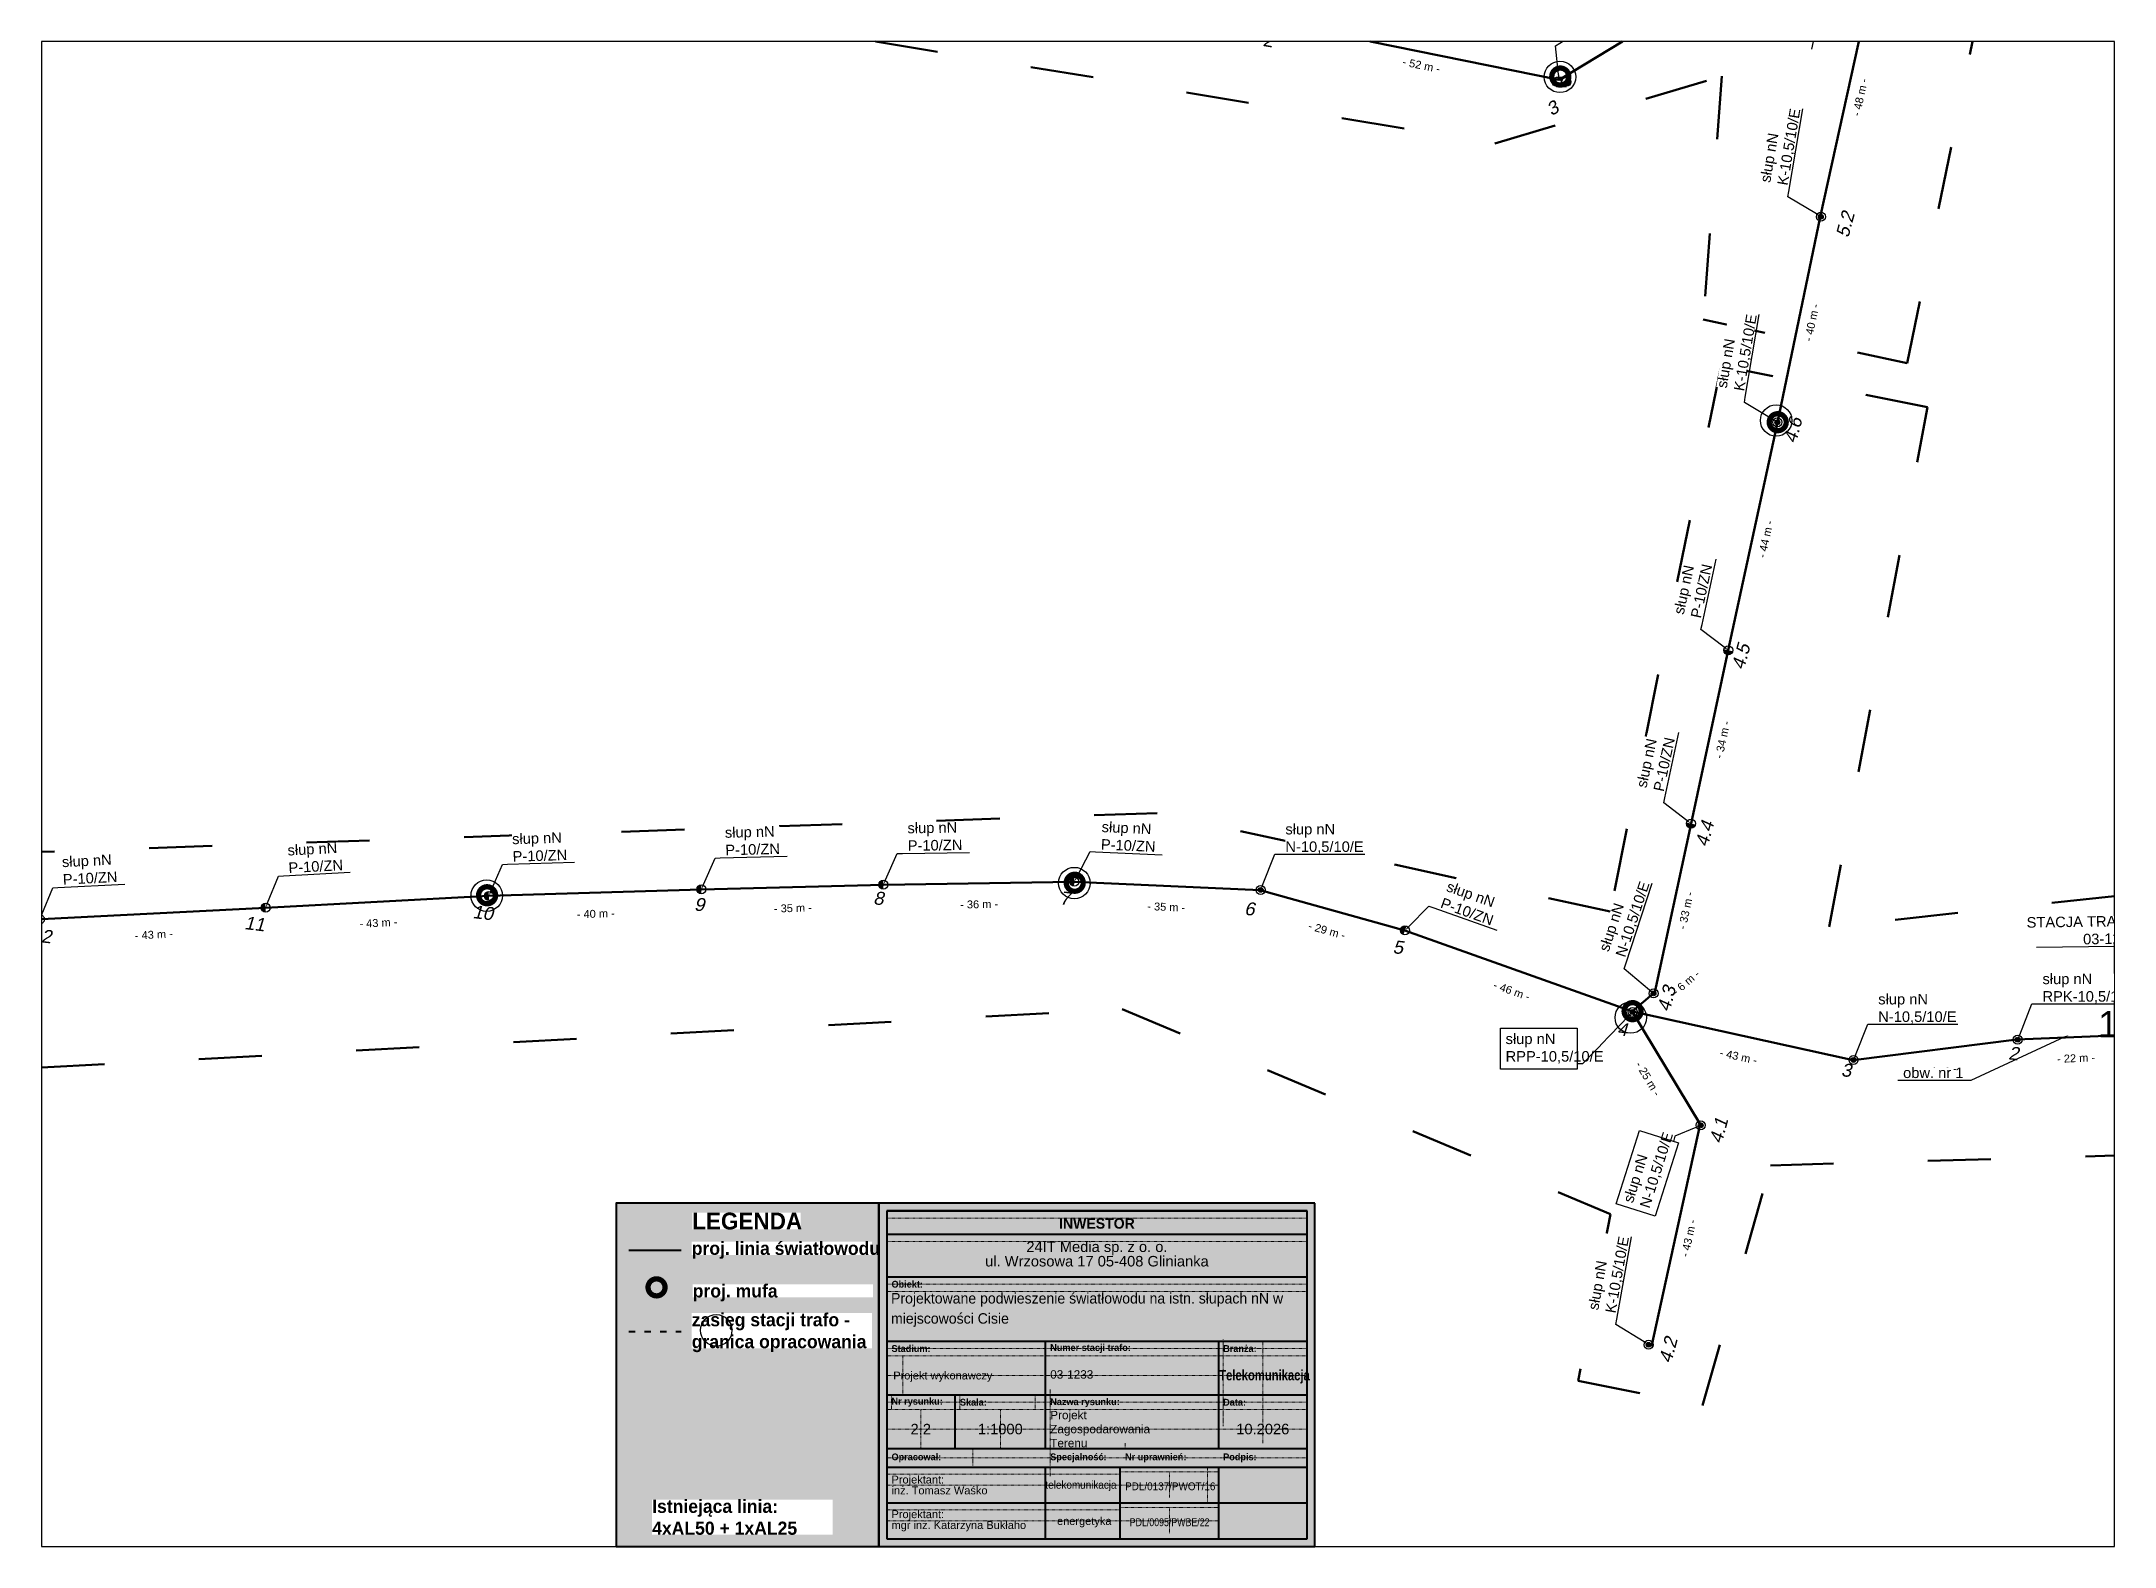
# Paper-space layout '1233-2' of a CAD drawing. Header units: metres, sheet in millimetres. Extents: x 0 to 395, y 0 to 287.
# The model-space entities are those that its viewports show. They can reach past a viewport. Long polylines and large blocks are cut down to what shows.
import ezdxf
from ezdxf import colors
from ezdxf.entities.mleader import LeaderData, LeaderLine
from ezdxf.enums import TextEntityAlignment as Align
from ezdxf.math import Vec2, Vec3

# ---------------------------------------------------------------- set-up
doc = ezdxf.new("R2010")
doc.units = ezdxf.units.M
for name, pattern in [('ACAD_ISO03W100', [30, 12, -18]), ('DGN Style 2', [0.005224, 0.003135, -0.00209]), ('GCAD_ISO03W100', [30, 12, -18])]:
    doc.linetypes.add(name, pattern=pattern)
for name, color, linetype, lineweight in [('!tele', 30, 'Continuous', 50), ('!trafo', 6, 'GCAD_ISO03W100', 50), ('00_Mufa', 3, 'Continuous', 30), ('@Tabelka', 7, 'Continuous', 13), ('_mm zasięg trafo', 6, 'ACAD_ISO03W100', 35), ('_numery', 7, 'Continuous', 40), ('_światłowód', 30, 'Continuous', 50), ('trafo otwock2|Survey_Point_Text_Name', 7, 'Continuous', 0)]:
    doc.layers.add(name, color=color, linetype=linetype, lineweight=lineweight)
doc.layers.add('@KonstrTabelki', color=253, linetype='DGN Style 2', lineweight=0, plot=False)
for name, color, linetype in [('_MM mufy', 3, 'Continuous'), ('_MM opisy', 7, 'Continuous'), ('_MM slupy', 5, 'Continuous'), ('_mm trafo', 3, 'Continuous'), ('DIM', 7, 'Continuous')]:
    doc.layers.add(name, color=color, linetype=linetype)
doc.styles.add('BardzoMale-PrawaGora', font='arial.ttf', dxfattribs={"height": 0.0025})
doc.styles.get("Standard").update_dxf_attribs({"font": 'arial.ttf'})
doc.dimstyles.new('opis linie', dxfattribs={"dimtxt": 1.5, "dimasz": 0.18, "dimexe": 0.18, "dimexo": 0.0625, "dimgap": 2.5, "dimtad": 4, "dimdec": 0, "dimzin": 0, "dimdsep": 46, "dimtxsty": 'Standard', "dimcen": 0.09, "dimse1": 1, "dimse2": 1, "dimsd1": 1, "dimsd2": 1, "dimclrt": 256, "dimadec": 0, "dimazin": 0, "dimtfac": 1, "dimtdec": 0, "dimtofl": 0, "dimtmove": 0, "dimatfit": 3, "dimfxl": 1, "dimtfill": 1, "dimtolj": 1, "dimtzin": 0, "dimarcsym": 0})

psp = doc.layouts.new('1233-2')

# ---------------------------------------------------------------- texts
at = {"color": 18, "true_color": 0x000000, "insert": (161.71, 48.27), "char_height": 2, "width": 76.9558, "attachment_point": 1, "line_spacing_factor": 0.825, "style": 'BardzoMale-PrawaGora'}
psp.add_mtext('\\pxsm1.15,ql;{\\fLato Light|b0|i0|c238|p34;\\C256;Projektowane podwieszenie światłowodu na istn. słupach nN w miejscowości Cisie}', dxfattribs=at)
at = {"color": 1, "char_height": 1.6, "width": 26.3577, "attachment_point": 4}
for s, insert in [('{\\C18;\\c0;03-1233}', (192.01, 32.76, 1)), ('{\\C18;\\c0;Projekt Zagospodarowania Terenu}', (192.01, 22.36, 1))]:
    psp.add_mtext(s, dxfattribs=dict(at, insert=insert))
at = {"char_height": 2, "attachment_point": 5, "line_spacing_factor": 0.825}
for s, insert in [('2.2', (167.37, 22.36)), ('1:1000', (182.51, 22.36))]:
    psp.add_mtext(s, dxfattribs=dict(at, insert=insert))

msp = doc.modelspace()

# ---------------------------------------------------------------- blocks, each defined once
blk = doc.blocks.new('tabelka')
at = {"true_color": 0xffffff, "transparency": 33554687}
h = blk.add_hatch(color=7, dxfattribs=at)
h.dxf.hatch_style = 1
h.paths.add_polyline_path([(-83, 65.41), (0, 65.41), (0, 0), (-83, 0)])
at = {"layer": '@KonstrTabelki', "lineweight": 0}
for p, q in [((-1.5, 62.52), (-81.5, 62.52)), ((-1.5, 58.08), (-81.5, 58.08)), ((-1.5, 49.94), (-81.5, 49.94)), ((-81.5, 48.55), (-1.5, 48.55)), ((-1.5, 37.69), (-81.5, 37.69)), ((-81.5, 36.3), (-1.5, 36.3)), ((-78.46, 36.3), (-78.46, 28.86)), ((-17.47, 39.44), (-17.47, 22.94)), ((-9.93, 19.68), (-9.93, 39.08)), ((-81.5, 32.58), (-1.5, 32.58)), ((-80.6, 28.86), (-80.6, 26.08)), ((-67.58, 28.86), (-67.58, 26.08)), ((-53.27, 26.08), (-53.27, 28.86)), ((-50.39, 29.9), (-50.39, 18.64)), ((-17.47, 28.86), (-17.47, 22.94)), ((-9.93, 19.68), (-9.93, 28.86)), ((-1.5, 27.47), (-81.5, 27.47)), ((-81.5, 26.08), (-1.5, 26.08)), ((-74.99, 18.64), (-74.99, 26.08)), ((-59.88, 18.64), (-59.88, 26.08)), ((-1.5, 27.47), (-18.36, 27.47)), ((-1.5, 22.36), (-81.5, 22.36)), ((-1.5, 22.36), (-18.36, 22.36)), ((-81.5, 16.88), (-1.5, 16.88)), ((-65.11, 18.64), (-65.11, 15.11)), ((-50.39, 18.64), (-50.39, 13.41)), ((-36.15, 19.68), (-36.15, 18.64)), ((-37.05, 13.77), (-81.5, 13.77)), ((-37.05, 14.25), (-18.36, 14.25)), ((-27.71, 14.25), (-27.71, 9.31)), ((-20.43, 15.11), (-20.43, 8.31)), ((-37.05, 11.71), (-81.5, 11.71)), ((-18.36, 11.71), (-37.05, 11.71)), ((-37.05, 6.97), (-81.5, 6.97)), ((-37.05, 4.9), (-81.5, 4.9)), ((-37.05, 7.44), (-18.36, 7.44)), ((-18.36, 4.9), (-37.05, 4.9)), ((-27.71, 7.44), (-27.71, 2.5))]:
    blk.add_line(p, q, dxfattribs=at)
at = {"layer": '@KonstrTabelki'}
for points in [[(-51.29, 28.86), (-51.29, 39.08)], [(-51.29, 18.64), (-51.29, 28.86)]]:
    blk.add_lwpolyline(points, dxfattribs=at)
at = {"layer": '@Tabelka', "lineweight": 40}
for p, q in [((0, 65.41), (-83, 65.41)), ((-83, 65.41), (-83, 0)), ((-81.5, 63.91), (-1.5, 63.91)), ((-1.5, 63.91), (-81.5, 63.91)), ((-81.5, 63.91), (-81.5, 1.5)), ((-1.5, 1.5), (-1.5, 63.91)), ((0, 0), (0, 65.41)), ((-81.5, 59.47), (-1.5, 59.47)), ((-81.5, 51.33), (-1.5, 51.33)), ((-81.5, 39.08), (-1.5, 39.08)), ((-81.5, 39.08), (-18.36, 39.08)), ((-51.29, 28.86), (-51.29, 39.08)), ((-51.29, 28.86), (-51.29, 35.67)), ((-18.36, 39.08), (-18.36, 28.86)), ((-81.5, 28.86), (-18.36, 28.86)), ((-68.48, 18.64), (-68.48, 28.86)), ((-51.29, 18.64), (-51.29, 28.86)), ((-18.36, 28.86), (-1.5, 28.86)), ((-18.36, 28.86), (-18.36, 18.64)), ((-51.29, 18.64), (-51.29, 25.45)), ((-18.36, 25.45), (-18.36, 18.64)), ((-81.5, 18.64), (-1.5, 18.64)), ((-81.5, 18.64), (-1.5, 18.64)), ((-81.5, 15.11), (-1.5, 15.11)), ((-51.29, 1.5), (-51.29, 15.11)), ((-37.05, 1.5), (-37.05, 15.11)), ((-18.36, 15.11), (-18.36, 1.5)), ((-81.5, 8.31), (-1.5, 8.31)), ((-81.5, 8.31), (-1.5, 8.31)), ((-81.5, 1.5), (-1.5, 1.5)), ((-83, 0), (0, 0))]:
    blk.add_line(p, q, dxfattribs=at)
at = {"layer": '@Tabelka'}
for s, insert, char_height, attachment_point, line_spacing_factor in [('{\\fLato Light|b1|i0|c238|p34;INWESTOR}', (-41.5, 62.52), 2, 2, 0.825), ('24IT Media sp. z o. o.\\Pul. Wrzosowa 17 05-408 Glinianka', (-41.5, 58.08), 2, 2, 0.825), ('{\\fLato Light|b1|i0|c238|p34;Obiekt:}', (-80.6, 49.94), 1.3, 4, 0.946154), ('{\\fLato Light|b1|i0|c238|p34;Branża:}', (-17.47, 37.69), 1.3, 4, 0.946154), ('Projekt wykonawczy', (-80.27, 32.34), 1.5, 4, 0.825), ('{\\fLato Light|b1|i0|c238|p34;\\W0.8;Telekomunikacja}', (-9.6, 32.34), 2, 5, 0.76875), ('{\\fLato Light|b1|i0|c238|p34;Nr rysunku:}', (-80.6, 27.47), 1.3, 4, 0.946154), ('{\\fLato Light|b1|i0|c238|p34;Skala:}', (-67.58, 27.47), 1.3, 4, 0.946154), ('{\\fLato Light|b1|i0|c238|p34;Nazwa rysunku:}', (-50.39, 27.38), 1.3, 4, 0.946154), ('{\\fLato Light|b1|i0|c238|p34;Data:}', (-17.47, 27.47), 1.3, 4, 0.946154), ('10.2026', (-9.93, 22.36), 2, 5, 0.825), ('{\\fLato Light|b1|i0|c238|p34;Opracował:}', (-80.6, 16.88), 1.3, 4, 0.946154), ('{\\fLato Light|b1|i0|c238|p34;Specjalność:}', (-50.39, 16.88), 1.3, 4, 0.946154), ('{\\fLato Light|b1|i0|c238|p34;Nr uprawnień:}', (-36.15, 16.88), 1.3, 4, 0.946154), ('{\\fLato Light|b1|i0|c238|p34;Podpis:}', (-17.47, 16.88), 1.3, 4, 0.946154)]:
    blk.add_mtext(s, dxfattribs=dict(at, insert=insert, char_height=char_height, attachment_point=attachment_point, line_spacing_factor=line_spacing_factor))
for s, insert, char_height, width, attachment_point, line_spacing_factor in [('{\\fLato Light|b1|i0|c238|p34;Stadium:}', (-80.6, 37.69), 1.3, 8.6456, 4, 0.946154), ('{\\fLato Light|b1|i0|c238|p34;Numer stacji trafo:}', (-50.39, 37.69), 1.3, 16.1141, 4, 0.946154), ('Projektant:\\Pinż. Tomasz Waśko', (-80.6, 11.71), 1.5, 27.9275, 4, 0.825), ('{\\W0.9;telekomunikacja}', (-44.53, 11.53), 1.5, 22.915, 5, 0.825), ('{\\W0.9;PDL/0137/PWOT/16}', (-27.54, 11.46), 1.5, 22.915, 5, 0.825), ('Projektant:\\Pmgr inż. Katarzyna Bukłaho', (-80.6, 4.9), 1.5, 27.9275, 4, 0.825), ('energetyka', (-43.91, 4.64), 1.5, 22.915, 5, 0.825), ('{\\W0.8;PDL/0095/PWBE/22}', (-27.66, 4.62), 1.5, 22.915, 5, 0.825)]:
    blk.add_mtext(s, dxfattribs=dict(at, insert=insert, char_height=char_height, width=width, attachment_point=attachment_point, line_spacing_factor=line_spacing_factor))
blk = doc.blocks.new('mufa')
at = {"layer": '_MM mufy'}
h = blk.add_hatch(color=256, dxfattribs=at)
h.dxf.hatch_style = 1
h.paths.add_polyline_path([(2.15, 0.12, 1), (-2.1, -0.05, 1)])
h.paths.add_polyline_path([(-1.1, -0.01, -1), (1.15, 0.08, -1)], flags=16)
h.paths.add_polyline_path([(-0.83, 0, -1), (0.88, 0.07, -1)], flags=0)
blk = doc.blocks.new('legenda')
at = {"true_color": 0xffffff, "transparency": 33554687}
h = blk.add_hatch(color=7, dxfattribs=at)
h.dxf.hatch_style = 1
h.paths.add_polyline_path([(-50, 65.41), (0, 65.41), (0, 0), (-50, 0)])
at = {"lineweight": 40}
blk.add_lwpolyline([(0, 65.41), (-50, 65.41), (-50, 0)], dxfattribs=at)
at = {"layer": '_mm zasięg trafo', "lineweight": 40, "ltscale": 0.1}
blk.add_lwpolyline([(-47.62, 40.95), (-37.62, 40.95)], dxfattribs=at)
at = {"layer": '_światłowód', "lineweight": 40}
blk.add_lwpolyline([(-47.62, 56.41), (-37.62, 56.41)], dxfattribs=at)
at = {"layer": '_mm zasięg trafo'}
blk.add_blockref('mufa', (-42.35, 49.31), dxfattribs=at)
at = {"layer": '_mm zasięg trafo', "bg_fill": 3, "box_fill_scale": 1, "bg_fill_color": 256, "bg_fill_transparency": 0}
for s, width, heights, insert, char_height, attachment_point in [('{\\fLato Light|b1|i0|c238|p34;\\C7;LEGENDA}', 20.65, [-3.27], (-35.53, 63.58), 3.2, 1), ('\\pxt4;{\\fLato Light|b1|i0|c238|p34;\\C7;proj. linia światłowodu}', 34.3358, [0], (-35.62, 56.41), 2.5, 4), ('\\pxt4;{\\fLato Light|b1|i0|c238|p34;\\C7;proj. mufa}', 34.3358, [0], (-35.44, 48.3), 2.5, 4), ('\\pxt4;{\\fLato Light|b1|i0|c238|p34;\\C7;zasięg stacji trafo - granica opracowania}', 34.3358, [-7.36], (-35.62, 40.72), 2.5, 4)]:
    blk.add_mtext_dynamic_manual_height_columns(s, width=width, gutter_width=1, heights=heights, dxfattribs=dict(at, insert=insert, char_height=char_height, attachment_point=attachment_point))
at = {"lineweight": 40}
blk.add_lwpolyline([(-50, 0), (0, 0), (0, 65.41)], dxfattribs=at)
at = {"layer": '_mm zasięg trafo', "insert": (-43.16, 5.56), "char_height": 2.5, "attachment_point": 4, "bg_fill": 3, "box_fill_scale": 1, "bg_fill_color": 256, "bg_fill_transparency": 0}
blk.add_mtext_dynamic_manual_height_columns('\\pxt4;{\\fLato Light|b1|i0|c238|p34;\\C7;Istniejąca linia:\\P4xAL50 + 1xAL25}', width=34.3358, gutter_width=1, heights=[-6.79], dxfattribs=at)
blk = doc.blocks.new('ZN')
at = {"layer": '_MM slupy', "transparency": 33554687}
h = blk.add_hatch(color=256, dxfattribs=at)
h.dxf.hatch_style = 1
h.paths.add_polyline_path([(0, -0.86), (0, 0.86, 1)])
at = {"layer": '_MM slupy'}
blk.add_circle((0, 0), 0.857, dxfattribs=at)
blk = doc.blocks.new('trafo otwock2-flatten-1')
at = {"layer": 'trafo otwock2|Survey_Point_Text_Name', "color": 3, "linetype": 'Continuous', "lineweight": 53}
blk.add_text('1233', height=5, dxfattribs=at).set_placement((7526339.78987, 5787467.66352), align=Align.RIGHT)
blk = doc.blocks.new('*D3141')
at = {"layer": 'DIM', "insert": (7526238.62, 5787459.78), "char_height": 1.5, "attachment_point": 5, "rotation": 301.0077, "bg_fill": 3, "box_fill_scale": 1.1, "bg_fill_color": 9, "bg_fill_true_color": 13158600, "bg_fill_transparency": 0}
blk.add_mtext('\\A1;- 25 m -', dxfattribs=at)
blk = doc.blocks.new('*D3142')
at = {"layer": 'DIM', "insert": (7526246.33, 5787429.42), "char_height": 1.5, "attachment_point": 5, "rotation": 77.6442, "bg_fill": 3, "box_fill_scale": 1.1, "bg_fill_color": 9, "bg_fill_true_color": 13158600, "bg_fill_transparency": 0}
blk.add_mtext('\\A1;- 43 m -', dxfattribs=at)
blk = doc.blocks.new('*D3220')
at = {"layer": 'DIM', "insert": (7526278.97, 5787646.64), "char_height": 1.5, "attachment_point": 5, "rotation": 77.6135, "bg_fill": 3, "box_fill_scale": 1.1, "bg_fill_color": 9, "bg_fill_true_color": 13158600, "bg_fill_transparency": 0}
blk.add_mtext('\\A1;- 48 m -', dxfattribs=at)
blk = doc.blocks.new('*D3221')
at = {"layer": 'DIM', "insert": (7526269.77, 5787603.76), "char_height": 1.5, "attachment_point": 5, "rotation": 78.2129, "bg_fill": 3, "box_fill_scale": 1.1, "bg_fill_color": 9, "bg_fill_true_color": 13158600, "bg_fill_transparency": 0}
blk.add_mtext('\\A1;- 40 m -', dxfattribs=at)
blk = doc.blocks.new('*D3222')
at = {"layer": 'DIM', "insert": (7526260.99, 5787562.51), "char_height": 1.5, "attachment_point": 5, "rotation": 77.8279, "bg_fill": 3, "box_fill_scale": 1.1, "bg_fill_color": 9, "bg_fill_true_color": 13158600, "bg_fill_transparency": 0}
blk.add_mtext('\\A1;- 44 m -', dxfattribs=at)
blk = doc.blocks.new('*D3223')
at = {"layer": 'DIM', "insert": (7526252.79, 5787524.33), "char_height": 1.5, "attachment_point": 5, "rotation": 77.8853, "bg_fill": 3, "box_fill_scale": 1.1, "bg_fill_color": 9, "bg_fill_true_color": 13158600, "bg_fill_transparency": 0}
blk.add_mtext('\\A1;- 34 m -', dxfattribs=at)
blk = doc.blocks.new('*D3224')
at = {"layer": 'DIM', "insert": (7526245.81, 5787491.8), "char_height": 1.5, "attachment_point": 5, "rotation": 77.9013, "bg_fill": 3, "box_fill_scale": 1.1, "bg_fill_color": 9, "bg_fill_true_color": 13158600, "bg_fill_transparency": 0}
blk.add_mtext('\\A1;- 33 m -', dxfattribs=at)
blk = doc.blocks.new('*D3225')
at = {"layer": 'DIM', "insert": (7526245.83, 5787478.07), "char_height": 1.5, "attachment_point": 5, "rotation": 40.7357, "bg_fill": 3, "box_fill_scale": 1.1, "bg_fill_color": 9, "bg_fill_true_color": 13158600, "bg_fill_transparency": 0}
blk.add_mtext('\\A1;- 6 m -', dxfattribs=at)
blk = doc.blocks.new('*D3231')
at = {"layer": 'DIM', "insert": (7526244.48, 5787660.81), "char_height": 1.5, "attachment_point": 5, "rotation": 31.137, "bg_fill": 3, "box_fill_scale": 1.1, "bg_fill_color": 9, "bg_fill_true_color": 13158600, "bg_fill_transparency": 0}
blk.add_mtext('\\A1;- 50 m -', dxfattribs=at)
blk = doc.blocks.new('*D3232')
at = {"layer": 'DIM', "insert": (7526195.46, 5787652.73), "char_height": 1.5, "attachment_point": 5, "rotation": 348.5218, "bg_fill": 3, "box_fill_scale": 1.1, "bg_fill_color": 9, "bg_fill_true_color": 13158600, "bg_fill_transparency": 0}
blk.add_mtext('\\A1;- 52 m -', dxfattribs=at)
blk = doc.blocks.new('*D3233')
at = {"layer": 'DIM', "insert": (7526145.68, 5787663.03), "char_height": 1.5, "attachment_point": 5, "rotation": 348.0841, "bg_fill": 3, "box_fill_scale": 1.1, "bg_fill_color": 9, "bg_fill_true_color": 13158600, "bg_fill_transparency": 0}
blk.add_mtext('\\A1;- 49 m -', dxfattribs=at)
blk = doc.blocks.new('*D3372')
at = {"layer": 'DIM', "insert": (7525913.42, 5787484.39), "char_height": 1.5, "attachment_point": 5, "rotation": 5.0921, "bg_fill": 3, "box_fill_scale": 1.1, "bg_fill_color": 9, "bg_fill_true_color": 13158600, "bg_fill_transparency": 0}
blk.add_mtext('\\A1;- 39 m -', dxfattribs=at)
blk = doc.blocks.new('*D3373')
at = {"layer": 'DIM', "insert": (7525954.2, 5787487.21), "char_height": 1.5, "attachment_point": 5, "rotation": 2.9412, "bg_fill": 3, "box_fill_scale": 1.1, "bg_fill_color": 9, "bg_fill_true_color": 13158600, "bg_fill_transparency": 0}
blk.add_mtext('\\A1;- 43 m -', dxfattribs=at)
blk = doc.blocks.new('*D3374')
at = {"layer": 'DIM', "insert": (7525996.94, 5787489.45), "char_height": 1.5, "attachment_point": 5, "rotation": 3.0395, "bg_fill": 3, "box_fill_scale": 1.1, "bg_fill_color": 9, "bg_fill_true_color": 13158600, "bg_fill_transparency": 0}
blk.add_mtext('\\A1;- 43 m -', dxfattribs=at)
blk = doc.blocks.new('*D3375')
at = {"layer": 'DIM', "insert": (7526038.32, 5787491.19), "char_height": 1.5, "attachment_point": 5, "rotation": 1.7617, "bg_fill": 3, "box_fill_scale": 1.1, "bg_fill_color": 9, "bg_fill_true_color": 13158600, "bg_fill_transparency": 0}
blk.add_mtext('\\A1;- 40 m -', dxfattribs=at)
blk = doc.blocks.new('*D3376')
at = {"layer": 'DIM', "insert": (7526075.84, 5787492.26), "char_height": 1.5, "attachment_point": 5, "rotation": 1.4851, "bg_fill": 3, "box_fill_scale": 1.1, "bg_fill_color": 9, "bg_fill_true_color": 13158600, "bg_fill_transparency": 0}
blk.add_mtext('\\A1;- 35 m -', dxfattribs=at)
blk = doc.blocks.new('*D3377')
at = {"layer": 'DIM', "insert": (7526111.29, 5787492.99), "char_height": 1.5, "attachment_point": 5, "rotation": 0.8764, "bg_fill": 3, "box_fill_scale": 1.1, "bg_fill_color": 9, "bg_fill_true_color": 13158600, "bg_fill_transparency": 0}
blk.add_mtext('\\A1;- 36 m -', dxfattribs=at)
blk = doc.blocks.new('*D3378')
at = {"layer": 'DIM', "insert": (7526146.91, 5787492.48), "char_height": 1.5, "attachment_point": 5, "rotation": 357.4508, "bg_fill": 3, "box_fill_scale": 1.1, "bg_fill_color": 9, "bg_fill_true_color": 13158600, "bg_fill_transparency": 0}
blk.add_mtext('\\A1;- 35 m -', dxfattribs=at)
blk = doc.blocks.new('*D3379')
at = {"layer": 'DIM', "insert": (7526177.48, 5787487.99), "char_height": 1.5, "attachment_point": 5, "rotation": 344.3866, "bg_fill": 3, "box_fill_scale": 1.1, "bg_fill_color": 9, "bg_fill_true_color": 13158600, "bg_fill_transparency": 0}
blk.add_mtext('\\A1;- 29 m -', dxfattribs=at)
blk = doc.blocks.new('*D3380')
at = {"layer": 'DIM', "insert": (7526212.66, 5787476.52), "char_height": 1.5, "attachment_point": 5, "rotation": 340.4166, "bg_fill": 3, "box_fill_scale": 1.1, "bg_fill_color": 9, "bg_fill_true_color": 13158600, "bg_fill_transparency": 0}
blk.add_mtext('\\A1;- 46 m -', dxfattribs=at)
blk = doc.blocks.new('*D3381')
at = {"layer": 'DIM', "insert": (7526255.81, 5787464.02), "char_height": 1.5, "attachment_point": 5, "rotation": 347.5168, "bg_fill": 3, "box_fill_scale": 1.1, "bg_fill_color": 9, "bg_fill_true_color": 13158600, "bg_fill_transparency": 0}
blk.add_mtext('\\A1;- 43 m -', dxfattribs=at)
blk = doc.blocks.new('*D3382')
at = {"layer": 'DIM', "insert": (7526293.76, 5787461.29), "char_height": 1.5, "attachment_point": 5, "rotation": 7.267, "bg_fill": 3, "box_fill_scale": 1.1, "bg_fill_color": 9, "bg_fill_true_color": 13158600, "bg_fill_transparency": 0}
blk.add_mtext('\\A1;- 31 m -', dxfattribs=at)
blk = doc.blocks.new('*D3383')
at = {"layer": 'DIM', "insert": (7526320.08, 5787463.7), "char_height": 1.5, "attachment_point": 5, "rotation": 2.2912, "bg_fill": 3, "box_fill_scale": 1.1, "bg_fill_color": 9, "bg_fill_true_color": 13158600, "bg_fill_transparency": 0}
blk.add_mtext('\\A1;- 22 m -', dxfattribs=at)
blk = doc.blocks.new('R')
at = {"layer": '_MM slupy', "transparency": 33554687}
h = blk.add_hatch(color=256, dxfattribs=at)
h.dxf.hatch_style = 1
h.paths.add_polyline_path([(-0.93, -0.86), (-0.93, 0.86, 1)])
h = blk.add_hatch(color=256, dxfattribs=at)
h.dxf.hatch_style = 1
h.paths.add_polyline_path([(0.93, 0.86), (0.93, -0.86, 1)])
at = {"layer": '_MM slupy'}
for points in [[(-0.93, 0.86), (0.93, 0.86)], [(-0.93, -0.86), (0.93, -0.86)]]:
    blk.add_lwpolyline(points, dxfattribs=at)
for centre in [(-0.93, 0), (0.93, 0)]:
    blk.add_circle(centre, 0.857, dxfattribs=at)
blk = doc.blocks.new('E')
at = {"layer": '_MM slupy'}
h = blk.add_hatch(color=256, dxfattribs=at)
h.dxf.hatch_style = 1
h.paths.add_polyline_path([(0.27, 0.37, 1), (-0.27, -0.37, 1)])
for radius in [0.857, 0.457]:
    blk.add_circle((0, 0), radius, dxfattribs=at)
blk = doc.blocks.new('q')
at = {"layer": '_MM slupy'}
blk.add_blockref('ZN', (0, 0), dxfattribs=at)
at = {"layer": '_MM opisy'}
ml = blk.add_multileader_mtext('Standard', dxfattribs=at)
ml.set_content('\\pxql;słup nN\\PP-10/ZN', color=256)
ml.set_leader_properties()
ml.build(insert=Vec2(0, 0))
ml.multileader.update_dxf_attribs({"has_text_frame": 1, "text_left_attachment_type": 5, "text_right_attachment_type": 5, "dogleg_length": 1, "arrow_head_size": 1})
ctx = ml.context
ctx.base_point, ctx.char_height, ctx.arrow_head_size, ctx.landing_gap_size, ctx.plane_origin = Vec3(3.75, 5.9), 2, 1, 1, Vec3(1.72, -1.42)
ctx.left_attachment, ctx.right_attachment = 5, 5
notes = []
notes.append((ctx, [(0, (1, 1, 0), (2.75, 5.9), (1, 0), 1, [(0, [(0, 0), (2.75, 5.9)], 0, [])])]))
ctx.mtext.insert, ctx.mtext.flow_direction = Vec3(4.75, 11.7), 5
ctx.mtext.has_bg_fill, ctx.mtext.bg_color, ctx.mtext.bg_scale_factor, ctx.mtext.bg_transparency, ctx.mtext.use_window_bg_color = 1, -1023410175, 1, 0, 1
for ctx, leaders in notes:
    for number, flags, end, landing, length, lines in leaders:
        leader = LeaderData()
        leader.index, (leader.has_last_leader_line, leader.has_dogleg_vector, leader.attachment_direction) = number, flags
        leader.last_leader_point, leader.dogleg_vector, leader.dogleg_length = Vec3(end), Vec3(landing), length
        for number, points, colour, breaks in lines:
            line = LeaderLine()
            line.index, line.vertices, line.color, line.breaks = number, Vec3.list(points), colors.encode_raw_color(colour), breaks
            leader.lines.append(line)
        ctx.leaders.append(leader)

# ---------------------------------------------------------------- linework, layer by layer
at = {"layer": '!tele'}
msp.add_lwpolyline([(7526235.61, 5787472.58), (7526248.51, 5787451.12), (7526239.24, 5787408.79)], dxfattribs=at)
at = {"layer": '!trafo'}
for points in [[(7526398.84, 5787502.11), (7526273.08, 5787488.73), (7526291.8, 5787587.62), (7526252.51, 5787595.53), (7526231.41, 5787491.63), (7526145.18, 5787510.36), (7525887.01, 5787501.39)], [(7525927.96, 5787461.63), (7526138.5, 5787473.02), (7526231.48, 5787434.01), (7526225.3, 5787402.27), (7526248.99, 5787397.54), (7526261.9, 5787443.28), (7526631.83, 5787453.92)]]:
    msp.add_lwpolyline(points, dxfattribs=at)
msp.add_lwpolyline([(7525573.46, 5787783.72), (7525566.02, 5787748.05), (7525693.92, 5787724.85), (7525684.86, 5787676.78), (7525730.62, 5787669.74), (7525742.18, 5787719.35), (7526043.07, 5787665.25), (7526209.43, 5787637.87), (7526252.67, 5787650.65), (7526249.12, 5787604.32), (7526287.93, 5787596.02), (7526304.14, 5787675.68), (7526440.47, 5787706.54), (7526466.72, 5787715.72), (7526462, 5787742.97), (7526297.45, 5787715.01), (7526219.13, 5787664.12), (7525893.13, 5787725.99)], close=True, dxfattribs=at)
at = {"layer": '00_Mufa'}
for centre in [(7526221.84, 5787650.53), (7526263, 5787585.11), (7526017.57, 5787494.65), (7526129.42, 5787497.03), (7526235.33, 5787471.43), (7526061.24, 5787411.88)]:
    msp.add_circle(centre, 3, dxfattribs=at)

# ---------------------------------------------------------------- next in the draw order: block references
for p, rotation in [((7526170.24, 5787660.41), 348.5217865194734), ((7526253.87, 5787541.36), 77.82792280024768), ((7526246.79, 5787508.36), 77.8853230719591), ((7526129.4, 5787497.28), 357.4508493569078), ((7525975.47, 5787492.33), 3.039530419339249), ((7526017.97, 5787494.59), 1.761737810495688), ((7526058.42, 5787495.83), 1.485119574676994), ((7526093.06, 5787496.73), 0.8763850942268564), ((7525932.51, 5787490.12), 2.941165278443322), ((7526192.34, 5787488.01), 340.4165705339295)]:
    msp.add_blockref('q', p, dxfattribs=dict(rotation=rotation))

# ---------------------------------------------------------------- next in the draw order: leaders
at = {"layer": '_mm trafo', "color": 3}
ml = msp.add_multileader_mtext('Standard', dxfattribs=at)
ml.set_content('STACJA TRAFO\\P03-1233', color=3)
ml.set_leader_properties()
ml.build(insert=Vec2(0, 0))
ml.multileader.update_dxf_attribs({"has_text_frame": 1, "text_left_attachment_type": 5, "text_right_attachment_type": 5, "dogleg_length": 1, "arrow_head_size": 1.5})
ctx = ml.context
ctx.base_point, ctx.char_height, ctx.arrow_head_size, ctx.plane_origin, ctx.plane_x_axis, ctx.plane_y_axis = Vec3(7526308.99, 5787484.69), 2, 1.5, Vec3(7526343.65, 5787441.69), Vec3(0.999891, 0.014731), Vec3(-0.014731, 0.999891)
ctx.left_attachment, ctx.right_attachment, ctx.text_align_type, ctx.attachment_type = 5, 5, 2, 2
notes = []
notes.append((ctx, [(0, (1, 1, 0), (7526334.69, 5787485.07), (-0.999891, -0.014731), 1, [(0, [(7526340.42, 5787472.5)], 0, [])])]))
ctx.mtext.insert, ctx.mtext.text_direction, ctx.mtext.rotation, ctx.mtext.alignment, ctx.mtext.flow_direction = Vec3(7526331.61, 5787490.85), Vec3(0.999891, 0.014731), 6.129723, 3, 5
ctx.mtext.has_bg_fill, ctx.mtext.bg_color, ctx.mtext.bg_scale_factor, ctx.mtext.bg_transparency, ctx.mtext.use_window_bg_color = 1, -1073741824, 1, 0, 1
for ctx, leaders in notes:
    for number, flags, end, landing, length, lines in leaders:
        leader = LeaderData()
        leader.index, (leader.has_last_leader_line, leader.has_dogleg_vector, leader.attachment_direction) = number, flags
        leader.last_leader_point, leader.dogleg_vector, leader.dogleg_length = Vec3(end), Vec3(landing), length
        for number, points, colour, breaks in lines:
            line = LeaderLine()
            line.index, line.vertices, line.color, line.breaks = number, Vec3.list(points), colors.encode_raw_color(colour), breaks
            leader.lines.append(line)
        ctx.leaders.append(leader)

# ---------------------------------------------------------------- next in the draw order: linework, layer by layer
at = {"layer": '!tele'}
for points in [[(7526122.16, 5787670.56), (7526170.24, 5787660.41), (7526221.68, 5787649.97), (7526264.68, 5787675.95), (7526285.19, 5787687.53), (7526308.55, 5787701.94), (7526358.2, 5787710.84), (7526407.28, 5787720.71), (7526443.64, 5787727.34)], [(7526235.61, 5787472.58), (7526239.92, 5787476.29), (7526246.79, 5787508.36), (7526253.87, 5787541.36), (7526263.23, 5787584.72), (7526271.39, 5787623.84), (7526281.64, 5787670.51), (7526285.19, 5787687.53)], [(7525893.62, 5787486.66), (7525932.51, 5787490.12), (7525975.47, 5787492.33), (7526017.97, 5787494.59), (7526058.42, 5787495.83), (7526093.06, 5787496.73), (7526129.4, 5787497.28), (7526164.78, 5787495.71), (7526192.34, 5787488.01), (7526235.67, 5787472.59), (7526277.68, 5787463.29), (7526308.81, 5787467.26), (7526331.03, 5787468.15)]]:
    msp.add_lwpolyline(points, dxfattribs=at)

# ---------------------------------------------------------------- next in the draw order: block references
msp.add_blockref('trafo otwock2-flatten-1', (0, 0), dxfattribs=at)

# ---------------------------------------------------------------- next in the draw order: texts
at = {"layer": '_MM opisy', "insert": (7526211.5, 5787468.38), "char_height": 2, "attachment_point": 1, "bg_fill": 3, "box_fill_scale": 1, "bg_fill_color": 1, "bg_fill_transparency": 0}
msp.add_mtext('\\pxql;słup nN\\PRPP-10,5/10/E', dxfattribs=at)

# ---------------------------------------------------------------- next in the draw order: dimensions: what is measured, and where the dimension line sits
at = {"layer": 'DIM'}
for p1, p2, picture, middle in [((7526264.68, 5787675.95), (7526221.68, 5787649.97), '*D3231', (7526244.48, 5787660.81)), ((7526281.64, 5787670.51), (7526271.39, 5787623.84), '*D3220', (7526278.97, 5787646.64)), ((7525893.62, 5787486.66), (7525932.51, 5787490.12), '*D3372', (7525913.42, 5787484.39)), ((7526235.61, 5787472.58), (7526248.51, 5787451.12), '*D3141', (7526238.62, 5787459.78))]:
    dim = msp.add_aligned_dim(p1=p1, p2=p2, distance=-0.75, dimstyle='opis linie', override={"dimpost": '- <> m -'}, dxfattribs=at)
    dim.commit()
    dim.dimension.update_dxf_attribs({"geometry": picture, "text_midpoint": middle})

# ---------------------------------------------------------------- next in the draw order: linework, layer by layer
at = {"layer": '_MM opisy', "linetype": 'ByBlock', "lineweight": -2}
msp.add_line((7526226.15, 5787462.62), (7526225.15, 5787462.62), dxfattribs=at)
at = {"layer": '_MM opisy', "color": 0, "lineweight": -2}
msp.add_lwpolyline([(7526210.5, 5787469.38), (7526225.15, 5787469.38), (7526225.15, 5787461.62), (7526210.5, 5787461.62)], close=True, dxfattribs=at)

# ---------------------------------------------------------------- next in the draw order: dimensions: what is measured, and where the dimension line sits
at = {"layer": 'DIM'}
for p1, p2, picture, middle in [((7526221.68, 5787649.97), (7526170.24, 5787660.41), '*D3232', (7526195.46, 5787652.73)), ((7526271.39, 5787623.84), (7526263.23, 5787584.72), '*D3221', (7526269.77, 5787603.76)), ((7525932.51, 5787490.12), (7525975.47, 5787492.33), '*D3373', (7525954.2, 5787487.21)), ((7526248.51, 5787451.12), (7526239.24, 5787408.79), '*D3142', (7526246.33, 5787429.42))]:
    dim = msp.add_aligned_dim(p1=p1, p2=p2, distance=-0.75, dimstyle='opis linie', override={"dimpost": '- <> m -'}, dxfattribs=at)
    dim.commit()
    dim.dimension.update_dxf_attribs({"geometry": picture, "text_midpoint": middle})

# ---------------------------------------------------------------- next in the draw order: leaders
at = {"layer": '_MM opisy'}
ml = msp.add_multileader_mtext('Standard', dxfattribs=at)
ml.set_content('\\pxql;słup nN\\PP-10/ZN', color=256)
ml.set_leader_properties()
ml.build(insert=Vec2(0, 0))
ml.multileader.update_dxf_attribs({"has_text_frame": 1, "text_left_attachment_type": 5, "text_right_attachment_type": 5, "dogleg_length": 1, "arrow_head_size": 1})
ctx = ml.context
ctx.base_point, ctx.char_height, ctx.arrow_head_size, ctx.landing_gap_size, ctx.plane_origin, ctx.plane_x_axis, ctx.plane_y_axis = Vec3(7526269.88, 5787656.53), 2, 1, 1, Vec3(7526283.38, 5787671.9), Vec3(0.204207, 0.978928), Vec3(-0.978928, 0.204207)
ctx.left_attachment, ctx.right_attachment = 5, 5
notes = []
notes.append((ctx, [(0, (1, 1, 0), (7526272.53, 5787669.21), (-0.204207, -0.978928), 1, [(0, [(7526281.64, 5787670.51)], 0, [])])]))
ctx.mtext.insert, ctx.mtext.text_direction, ctx.mtext.flow_direction = Vec3(7526264.44, 5787658.69), Vec3(0.204207, 0.978928), 5
ctx.mtext.has_bg_fill, ctx.mtext.bg_color, ctx.mtext.bg_scale_factor, ctx.mtext.bg_transparency, ctx.mtext.use_window_bg_color = 1, -1023410175, 1, 0, 1
for ctx, leaders in notes:
    for number, flags, end, landing, length, lines in leaders:
        leader = LeaderData()
        leader.index, (leader.has_last_leader_line, leader.has_dogleg_vector, leader.attachment_direction) = number, flags
        leader.last_leader_point, leader.dogleg_vector, leader.dogleg_length = Vec3(end), Vec3(landing), length
        for number, points, colour, breaks in lines:
            line = LeaderLine()
            line.index, line.vertices, line.color, line.breaks = number, Vec3.list(points), colors.encode_raw_color(colour), breaks
            leader.lines.append(line)
        ctx.leaders.append(leader)

# ---------------------------------------------------------------- next in the draw order: linework, layer by layer
msp.add_solid([(7526247.66, 5787450.67), (7526248.64, 5787450.91), (7526247.79, 5787450.36)], dxfattribs=at)

# ---------------------------------------------------------------- next in the draw order: block references
at = {"rotation": 72.36821043082423}
msp.add_blockref('E', (7526248.64, 5787450.91), dxfattribs=at)

# ---------------------------------------------------------------- next in the draw order: texts
at = {"layer": '_MM opisy', "insert": (7526233.8, 5787436.6), "char_height": 2, "attachment_point": 1, "rotation": 72.3682, "bg_fill": 3, "box_fill_scale": 1, "bg_fill_color": 1, "bg_fill_transparency": 0}
msp.add_mtext('\\pxql;słup nN\\PN-10,5/10/E', dxfattribs=at)
at = {"layer": '_numery', "oblique": 10}
for s, rotation, p in [('3', 28.9889, (7526220.21, 5787643.05)), ('5.2', 74.9518, (7526276.73, 5787619.79)), ('12', 353.2277, (7525930.75, 5787485.99)), ('4.1', 74.9518, (7526252.65, 5787447.3)), ('4.2', 74.9518, (7526243.02, 5787405.49))]:
    msp.add_text(s, height=2.5, rotation=rotation, dxfattribs=at).set_placement(p)

# ---------------------------------------------------------------- next in the draw order: dimensions: what is measured, and where the dimension line sits
at = {"layer": 'DIM'}
for p1, p2, picture, middle in [((7526170.24, 5787660.41), (7526122.16, 5787670.56), '*D3233', (7526145.68, 5787663.03)), ((7526263.23, 5787584.72), (7526253.87, 5787541.36), '*D3222', (7526260.99, 5787562.51)), ((7525975.47, 5787492.33), (7526017.97, 5787494.59), '*D3374', (7525996.94, 5787489.45))]:
    dim = msp.add_aligned_dim(p1=p1, p2=p2, distance=-0.75, dimstyle='opis linie', override={"dimpost": '- <> m -'}, dxfattribs=at)
    dim.commit()
    dim.dimension.update_dxf_attribs({"geometry": picture, "text_midpoint": middle})

# ---------------------------------------------------------------- next in the draw order: leaders
at = {"layer": '_MM opisy'}
ml = msp.add_multileader_mtext('Standard', dxfattribs=at)
ml.set_content('\\pxql;słup nN\\PRPKr-10/ZN', color=256)
ml.set_leader_properties()
ml.build(insert=Vec2(0, 0))
ml.multileader.update_dxf_attribs({"has_text_frame": 1, "text_left_attachment_type": 5, "text_right_attachment_type": 5, "dogleg_length": 1, "arrow_head_size": 1})
ctx = ml.context
ctx.base_point, ctx.char_height, ctx.arrow_head_size, ctx.landing_gap_size, ctx.plane_origin, ctx.plane_x_axis, ctx.plane_y_axis = Vec3(7526221.84, 5787656.96), 2, 1, 1, Vec3(7526223.88, 5787649.64), Vec3(0.855933, 0.517086), Vec3(-0.517086, 0.855933)
ctx.left_attachment, ctx.right_attachment = 5, 5
notes = []
notes.append((ctx, [(0, (1, 1, 0), (7526220.98, 5787656.45), (0.855933, 0.517086), 1, [(0, [(7526221.68, 5787649.97), (7526220.98, 5787656.45)], 0, [])])]))
ctx.mtext.insert, ctx.mtext.text_direction, ctx.mtext.flow_direction = Vec3(7526219.71, 5787662.42), Vec3(0.855933, 0.517086), 5
ctx.mtext.has_bg_fill, ctx.mtext.bg_color, ctx.mtext.bg_scale_factor, ctx.mtext.bg_transparency, ctx.mtext.use_window_bg_color = 1, -1023410175, 1, 0, 1
ml = msp.add_multileader_mtext('Standard', dxfattribs=at)
ml.set_content('\\pxql;słup nN\\PK-10,5/10/E', color=256)
ml.set_leader_properties()
ml.build(insert=Vec2(0, 0))
ml.multileader.update_dxf_attribs({"has_text_frame": 1, "text_left_attachment_type": 5, "text_right_attachment_type": 5, "dogleg_length": 1, "arrow_head_size": 1})
ctx = ml.context
ctx.base_point, ctx.char_height, ctx.arrow_head_size, ctx.landing_gap_size, ctx.plane_origin, ctx.plane_x_axis, ctx.plane_y_axis = Vec3(7526265.42, 5787628.7), 2, 1, 1, Vec3(7526273.19, 5787625.37), Vec3(0.166258, 0.986082), Vec3(-0.986082, 0.166258)
ctx.left_attachment, ctx.right_attachment = 5, 5
notes.append((ctx, [(0, (1, 1, 0), (7526265.25, 5787627.72), (0.166258, 0.986082), 1, [(0, [(7526271.51, 5787623.91)], 0, [])])]))
ctx.mtext.insert, ctx.mtext.text_direction, ctx.mtext.flow_direction = Vec3(7526259.9, 5787630.65), Vec3(0.166258, 0.986082), 5
ctx.mtext.has_bg_fill, ctx.mtext.bg_color, ctx.mtext.bg_scale_factor, ctx.mtext.bg_transparency, ctx.mtext.use_window_bg_color = 1, -1023410175, 1, 0, 1
ml = msp.add_multileader_mtext('Standard', dxfattribs=at)
ml.set_content('\\pxql;słup nN\\PK-10,5/10/E', color=256)
ml.set_leader_properties()
ml.build(insert=Vec2(0, 0))
ml.multileader.update_dxf_attribs({"has_text_frame": 1, "text_left_attachment_type": 5, "text_right_attachment_type": 5, "dogleg_length": 1, "arrow_head_size": 1})
ctx = ml.context
ctx.base_point, ctx.char_height, ctx.arrow_head_size, ctx.landing_gap_size, ctx.plane_origin, ctx.plane_x_axis, ctx.plane_y_axis = Vec3(7526232.67, 5787413.97), 2, 1, 1, Vec3(7526240.41, 5787410.57), Vec3(0.175324, 0.984511), Vec3(-0.984511, 0.175324)
ctx.left_attachment, ctx.right_attachment = 5, 5
notes.append((ctx, [(0, (1, 1, 0), (7526232.49, 5787412.99), (0.175324, 0.984511), 1, [(0, [(7526238.71, 5787409.13)], 0, [])])]))
ctx.mtext.insert, ctx.mtext.text_direction, ctx.mtext.flow_direction = Vec3(7526227.16, 5787415.97), Vec3(0.175324, 0.984511), 5
ctx.mtext.has_bg_fill, ctx.mtext.bg_color, ctx.mtext.bg_scale_factor, ctx.mtext.bg_transparency, ctx.mtext.use_window_bg_color = 1, -1023410175, 1, 0, 1
for ctx, leaders in notes:
    for number, flags, end, landing, length, lines in leaders:
        leader = LeaderData()
        leader.index, (leader.has_last_leader_line, leader.has_dogleg_vector, leader.attachment_direction) = number, flags
        leader.last_leader_point, leader.dogleg_vector, leader.dogleg_length = Vec3(end), Vec3(landing), length
        for number, points, colour, breaks in lines:
            line = LeaderLine()
            line.index, line.vertices, line.color, line.breaks = number, Vec3.list(points), colors.encode_raw_color(colour), breaks
            leader.lines.append(line)
        ctx.leaders.append(leader)

# ---------------------------------------------------------------- next in the draw order: linework, layer by layer
at = {"layer": '_MM opisy', "linetype": 'ByBlock', "lineweight": -2}
for p, q in [((7526247.72, 5787450.51), (7526243.74, 5787448.82)), ((7526243.74, 5787448.82), (7526243.43, 5787447.86))]:
    msp.add_line(p, q, dxfattribs=at)
at = {"layer": '_MM opisy', "color": 0, "lineweight": -2}
msp.add_lwpolyline([(7526232.55, 5787435.95), (7526236.98, 5787449.91), (7526244.38, 5787447.56), (7526239.94, 5787433.6)], close=True, dxfattribs=at)

# ---------------------------------------------------------------- next in the draw order: block references
at = {"color": 5, "lineweight": 70}
msp.add_blockref('mufa', (7526221.88, 5787650.56), dxfattribs=at)
msp.add_blockref('R', (7526222.13, 5787649.59))
for p, rotation in [((7526271.51, 5787623.91), 80.4296745694159), ((7526238.71, 5787409.13), 79.90249561093741)]:
    msp.add_blockref('E', p, dxfattribs=dict(rotation=rotation))

# ---------------------------------------------------------------- next in the draw order: texts
at = {"layer": '_numery', "oblique": 10}
for s, rotation, p in [('2', 350.2046, (7526165.19, 5787656.44)), ('11', 353.2277, (7525971.36, 5787488.28))]:
    msp.add_text(s, height=2.5, rotation=rotation, dxfattribs=at).set_placement(p)

# ---------------------------------------------------------------- next in the draw order: dimensions: what is measured, and where the dimension line sits
at = {"layer": 'DIM'}
for p1, p2, picture, middle in [((7526253.87, 5787541.36), (7526246.79, 5787508.36), '*D3223', (7526252.79, 5787524.33)), ((7526017.97, 5787494.59), (7526058.42, 5787495.83), '*D3375', (7526038.32, 5787491.19))]:
    dim = msp.add_aligned_dim(p1=p1, p2=p2, distance=-0.75, dimstyle='opis linie', override={"dimpost": '- <> m -'}, dxfattribs=at)
    dim.commit()
    dim.dimension.update_dxf_attribs({"geometry": picture, "text_midpoint": middle})

# ---------------------------------------------------------------- next in the draw order: leaders
at = {"layer": '_MM opisy'}
ml = msp.add_multileader_mtext('Standard', dxfattribs=at)
ml.set_content('\\pxql;słup nN\\PK-10,5/10/E', color=256)
ml.set_leader_properties()
ml.build(insert=Vec2(0, 0))
ml.multileader.update_dxf_attribs({"has_text_frame": 1, "text_left_attachment_type": 5, "text_right_attachment_type": 5, "dogleg_length": 1, "arrow_head_size": 1})
ctx = ml.context
ctx.base_point, ctx.char_height, ctx.arrow_head_size, ctx.landing_gap_size, ctx.plane_origin, ctx.plane_x_axis, ctx.plane_y_axis = Vec3(7526257.13, 5787589.55), 2, 1, 1, Vec3(7526264.91, 5787586.21), Vec3(0.166258, 0.986082), Vec3(-0.986082, 0.166258)
ctx.left_attachment, ctx.right_attachment = 5, 5
notes = []
notes.append((ctx, [(0, (1, 1, 0), (7526256.96, 5787588.56), (0.166258, 0.986082), 1, [(0, [(7526263.22, 5787584.76)], 0, [])])]))
ctx.mtext.insert, ctx.mtext.text_direction, ctx.mtext.flow_direction = Vec3(7526251.61, 5787591.49), Vec3(0.166258, 0.986082), 5
ctx.mtext.has_bg_fill, ctx.mtext.bg_color, ctx.mtext.bg_scale_factor, ctx.mtext.bg_transparency, ctx.mtext.use_window_bg_color = 1, -1023410175, 1, 0, 1
for ctx, leaders in notes:
    for number, flags, end, landing, length, lines in leaders:
        leader = LeaderData()
        leader.index, (leader.has_last_leader_line, leader.has_dogleg_vector, leader.attachment_direction) = number, flags
        leader.last_leader_point, leader.dogleg_vector, leader.dogleg_length = Vec3(end), Vec3(landing), length
        for number, points, colour, breaks in lines:
            line = LeaderLine()
            line.index, line.vertices, line.color, line.breaks = number, Vec3.list(points), colors.encode_raw_color(colour), breaks
            leader.lines.append(line)
        ctx.leaders.append(leader)

# ---------------------------------------------------------------- next in the draw order: block references
at = {"color": 5, "lineweight": 70}
for p in [(7526263.27, 5787584.75), (7526017.61, 5787494.68)]:
    msp.add_blockref('mufa', p, dxfattribs=at)
at = {"rotation": 80.4296745694159}
msp.add_blockref('E', (7526263.22, 5787584.76), dxfattribs=at)

# ---------------------------------------------------------------- next in the draw order: texts
at = {"layer": '_numery', "oblique": 10}
for s, rotation, p in [('4.6', 74.9518, (7526266.77, 5787580.64)), ('4.5', 74.9518, (7526256.87, 5787537.52)), ('10', 353.2277, (7526014.81, 5787490.38))]:
    msp.add_text(s, height=2.5, rotation=rotation, dxfattribs=at).set_placement(p)

# ---------------------------------------------------------------- next in the draw order: dimensions: what is measured, and where the dimension line sits
at = {"layer": 'DIM'}
for p1, p2, picture, middle in [((7526246.79, 5787508.36), (7526239.92, 5787476.29), '*D3224', (7526245.81, 5787491.8)), ((7526058.42, 5787495.83), (7526093.06, 5787496.73), '*D3376', (7526075.84, 5787492.26))]:
    dim = msp.add_aligned_dim(p1=p1, p2=p2, distance=-0.75, dimstyle='opis linie', override={"dimpost": '- <> m -'}, dxfattribs=at)
    dim.commit()
    dim.dimension.update_dxf_attribs({"geometry": picture, "text_midpoint": middle})

# ---------------------------------------------------------------- next in the draw order: texts
at = {"layer": '_numery', "oblique": 10}
for s, rotation, p in [('4.4', 74.9518, (7526249.97, 5787503.79)), ('9', 353.2277, (7526056.97, 5787491.84))]:
    msp.add_text(s, height=2.5, rotation=rotation, dxfattribs=at).set_placement(p)

# ---------------------------------------------------------------- next in the draw order: dimensions: what is measured, and where the dimension line sits
at = {"layer": 'DIM'}
for p1, p2, picture, middle in [((7526093.06, 5787496.73), (7526129.4, 5787497.28), '*D3377', (7526111.29, 5787492.99)), ((7526239.92, 5787476.29), (7526235.61, 5787472.58), '*D3225', (7526245.83, 5787478.07))]:
    dim = msp.add_aligned_dim(p1=p1, p2=p2, distance=-0.75, dimstyle='opis linie', override={"dimpost": '- <> m -'}, dxfattribs=at)
    dim.commit()
    dim.dimension.update_dxf_attribs({"geometry": picture, "text_midpoint": middle})

# ---------------------------------------------------------------- next in the draw order: texts
at = {"layer": '_numery', "oblique": 10}
msp.add_text('8', height=2.5, rotation=353.2277, dxfattribs=at).set_placement((7526091.09, 5787493.03))

# ---------------------------------------------------------------- next in the draw order: dimensions: what is measured, and where the dimension line sits
at = {"layer": 'DIM'}
dim = msp.add_aligned_dim(p1=(7526129.4, 5787497.28), p2=(7526164.78, 5787495.71), distance=-0.75, dimstyle='opis linie', override={"dimpost": '- <> m -'}, dxfattribs=at)
dim.commit()
dim.dimension.update_dxf_attribs({"geometry": '*D3378', "text_midpoint": (7526146.91, 5787492.48)})

# ---------------------------------------------------------------- next in the draw order: block references
at = {"color": 5, "lineweight": 70}
msp.add_blockref('mufa', (7526129.46, 5787497.06), dxfattribs=at)

# ---------------------------------------------------------------- next in the draw order: texts
at = {"layer": '_numery', "oblique": 10}
msp.add_text('7', height=2.5, rotation=353.2277, dxfattribs=at).set_placement((7526126.57, 5787493.03))

# ---------------------------------------------------------------- next in the draw order: dimensions: what is measured, and where the dimension line sits
at = {"layer": 'DIM'}
dim = msp.add_aligned_dim(p1=(7526164.78, 5787495.71), p2=(7526192.34, 5787488.01), distance=-0.75, dimstyle='opis linie', override={"dimpost": '- <> m -'}, dxfattribs=at)
dim.commit()
dim.dimension.update_dxf_attribs({"geometry": '*D3379', "text_midpoint": (7526177.48, 5787487.99)})

# ---------------------------------------------------------------- next in the draw order: texts
at = {"layer": '_numery', "oblique": 10}
msp.add_text('6', height=2.5, rotation=353.2277, dxfattribs=at).set_placement((7526161.7, 5787491.02))

# ---------------------------------------------------------------- next in the draw order: dimensions: what is measured, and where the dimension line sits
at = {"layer": 'DIM'}
dim = msp.add_aligned_dim(p1=(7526192.34, 5787488.01), p2=(7526235.67, 5787472.59), distance=-0.75, dimstyle='opis linie', override={"dimpost": '- <> m -'}, dxfattribs=at)
dim.commit()
dim.dimension.update_dxf_attribs({"geometry": '*D3380', "text_midpoint": (7526212.66, 5787476.52)})

# ---------------------------------------------------------------- next in the draw order: leaders
at = {"layer": '_MM opisy'}
ml = msp.add_multileader_mtext('Standard', dxfattribs=at)
ml.set_content('\\pxql;słup nN\\PN-10,5/10/E', color=256)
ml.set_leader_properties()
ml.build(insert=Vec2(0, 0))
ml.multileader.update_dxf_attribs({"has_text_frame": 1, "text_left_attachment_type": 5, "text_right_attachment_type": 5, "dogleg_length": 1, "arrow_head_size": 1})
ctx = ml.context
ctx.base_point, ctx.char_height, ctx.arrow_head_size, ctx.landing_gap_size, ctx.plane_origin = Vec3(7526168.58, 5787502.53), 2, 1, 1, Vec3(7526166.59, 5787494.31)
ctx.left_attachment, ctx.right_attachment = 5, 5
notes = []
notes.append((ctx, [(0, (1, 1, 0), (7526167.58, 5787502.53), (1, 0), 1, [(0, [(7526164.87, 5787495.73)], 0, [])])]))
ctx.mtext.insert, ctx.mtext.flow_direction = Vec3(7526169.58, 5787508.3), 5
ctx.mtext.has_bg_fill, ctx.mtext.bg_color, ctx.mtext.bg_scale_factor, ctx.mtext.bg_transparency, ctx.mtext.use_window_bg_color = 1, -1023410175, 1, 0, 1
for ctx, leaders in notes:
    for number, flags, end, landing, length, lines in leaders:
        leader = LeaderData()
        leader.index, (leader.has_last_leader_line, leader.has_dogleg_vector, leader.attachment_direction) = number, flags
        leader.last_leader_point, leader.dogleg_vector, leader.dogleg_length = Vec3(end), Vec3(landing), length
        for number, points, colour, breaks in lines:
            line = LeaderLine()
            line.index, line.vertices, line.color, line.breaks = number, Vec3.list(points), colors.encode_raw_color(colour), breaks
            leader.lines.append(line)
        ctx.leaders.append(leader)

# ---------------------------------------------------------------- next in the draw order: block references
msp.add_blockref('E', (7526164.87, 5787495.73))

# ---------------------------------------------------------------- next in the draw order: texts
at = {"layer": '_numery', "oblique": 10}
msp.add_text('5', height=2.5, rotation=353.2277, dxfattribs=at).set_placement((7526189.96, 5787483.7))

# ---------------------------------------------------------------- next in the draw order: dimensions: what is measured, and where the dimension line sits
at = {"layer": 'DIM'}
dim = msp.add_aligned_dim(p1=(7526235.67, 5787472.59), p2=(7526277.68, 5787463.29), distance=-0.75, dimstyle='opis linie', override={"dimpost": '- <> m -'}, dxfattribs=at)
dim.commit()
dim.dimension.update_dxf_attribs({"geometry": '*D3381', "text_midpoint": (7526255.81, 5787464.02)})

# ---------------------------------------------------------------- next in the draw order: leaders
at = {"layer": '_MM opisy'}
ml = msp.add_multileader_mtext('Standard', dxfattribs=at)
ml.set_content('\\pxql;słup nN\\PN-10,5/10/E', color=256)
ml.set_leader_properties()
ml.build(insert=Vec2(0, 0))
ml.multileader.update_dxf_attribs({"has_text_frame": 1, "text_left_attachment_type": 5, "text_right_attachment_type": 5, "dogleg_length": 1, "arrow_head_size": 1})
ctx = ml.context
ctx.base_point, ctx.char_height, ctx.arrow_head_size, ctx.landing_gap_size, ctx.plane_origin, ctx.plane_x_axis, ctx.plane_y_axis = Vec3(7526234.36, 5787481.68), 2, 1, 1, Vec3(7526241.55, 5787477.21), Vec3(0.313377, 0.949629), Vec3(-0.949629, 0.313377)
ctx.left_attachment, ctx.right_attachment = 5, 5
notes = []
notes.append((ctx, [(0, (1, 1, 0), (7526234.05, 5787480.73), (0.313377, 0.949629), 1, [(0, [(7526239.66, 5787476.02)], 0, [])])]))
ctx.mtext.insert, ctx.mtext.text_direction, ctx.mtext.flow_direction = Vec3(7526229.2, 5787484.44), Vec3(0.313377, 0.949629), 5
ctx.mtext.has_bg_fill, ctx.mtext.bg_color, ctx.mtext.bg_scale_factor, ctx.mtext.bg_transparency, ctx.mtext.use_window_bg_color = 1, -1023410175, 1, 0, 1
for ctx, leaders in notes:
    for number, flags, end, landing, length, lines in leaders:
        leader = LeaderData()
        leader.index, (leader.has_last_leader_line, leader.has_dogleg_vector, leader.attachment_direction) = number, flags
        leader.last_leader_point, leader.dogleg_vector, leader.dogleg_length = Vec3(end), Vec3(landing), length
        for number, points, colour, breaks in lines:
            line = LeaderLine()
            line.index, line.vertices, line.color, line.breaks = number, Vec3.list(points), colors.encode_raw_color(colour), breaks
            leader.lines.append(line)
        ctx.leaders.append(leader)

# ---------------------------------------------------------------- next in the draw order: linework, layer by layer
at = {"layer": '_MM opisy', "linetype": 'ByBlock', "lineweight": -2}
msp.add_line((7526234.97, 5787471.78), (7526226.15, 5787462.62), dxfattribs=at)
at = {"layer": '_MM opisy'}
msp.add_solid([(7526234.85, 5787471.9), (7526235.66, 5787472.51), (7526235.09, 5787471.67)], dxfattribs=at)

# ---------------------------------------------------------------- next in the draw order: block references
at = {"color": 5, "lineweight": 70}
msp.add_blockref('mufa', (7526235.65, 5787472.61), dxfattribs=at)
msp.add_blockref('E', (7526235.66, 5787472.51))
at = {"rotation": 71.737110065887}
msp.add_blockref('E', (7526239.66, 5787476.02), dxfattribs=at)

# ---------------------------------------------------------------- next in the draw order: texts
at = {"layer": '_numery', "oblique": 10}
for s, rotation, p in [('4.3', 74.9518, (7526242.72, 5787472.4)), ('4', 353.2277, (7526232.67, 5787468.06))]:
    msp.add_text(s, height=2.5, rotation=rotation, dxfattribs=at).set_placement(p)

# ---------------------------------------------------------------- next in the draw order: dimensions: what is measured, and where the dimension line sits
at = {"layer": 'DIM'}
dim = msp.add_aligned_dim(p1=(7526277.68, 5787463.29), p2=(7526308.81, 5787467.26), distance=-0.75, dimstyle='opis linie', override={"dimpost": '- <> m -'}, dxfattribs=at)
dim.commit()
dim.dimension.update_dxf_attribs({"geometry": '*D3382', "text_midpoint": (7526293.76, 5787461.29)})

# ---------------------------------------------------------------- next in the draw order: dimensions: what is measured, and where the dimension line sits
dim = msp.add_aligned_dim(p1=(7526308.81, 5787467.26), p2=(7526331.03, 5787468.15), distance=-0.75, dimstyle='opis linie', override={"dimpost": '- <> m -'}, dxfattribs=at)
dim.commit()
dim.dimension.update_dxf_attribs({"geometry": '*D3383', "text_midpoint": (7526320.08, 5787463.7)})

# ---------------------------------------------------------------- next in the draw order: leaders
at = {"layer": '_MM opisy'}
ml = msp.add_multileader_mtext('Standard', dxfattribs=at)
ml.set_content('\\pxql;słup nN\\PN-10,5/10/E', color=256)
ml.set_leader_properties()
ml.build(insert=Vec2(0, 0))
ml.multileader.update_dxf_attribs({"has_text_frame": 1, "text_left_attachment_type": 5, "text_right_attachment_type": 5, "dogleg_length": 1, "arrow_head_size": 1})
ctx = ml.context
ctx.base_point, ctx.char_height, ctx.arrow_head_size, ctx.landing_gap_size, ctx.plane_origin = Vec3(7526281.43, 5787470.17), 2, 1, 1, Vec3(7526279.44, 5787461.94)
ctx.left_attachment, ctx.right_attachment = 5, 5
notes = []
notes.append((ctx, [(0, (1, 1, 0), (7526280.43, 5787470.17), (1, 0), 1, [(0, [(7526277.72, 5787463.36)], 0, [])])]))
ctx.mtext.insert, ctx.mtext.flow_direction = Vec3(7526282.43, 5787475.93), 5
ctx.mtext.has_bg_fill, ctx.mtext.bg_color, ctx.mtext.bg_scale_factor, ctx.mtext.bg_transparency, ctx.mtext.use_window_bg_color = 1, -1023410175, 1, 0, 1
for ctx, leaders in notes:
    for number, flags, end, landing, length, lines in leaders:
        leader = LeaderData()
        leader.index, (leader.has_last_leader_line, leader.has_dogleg_vector, leader.attachment_direction) = number, flags
        leader.last_leader_point, leader.dogleg_vector, leader.dogleg_length = Vec3(end), Vec3(landing), length
        for number, points, colour, breaks in lines:
            line = LeaderLine()
            line.index, line.vertices, line.color, line.breaks = number, Vec3.list(points), colors.encode_raw_color(colour), breaks
            leader.lines.append(line)
        ctx.leaders.append(leader)

# ---------------------------------------------------------------- next in the draw order: block references
msp.add_blockref('E', (7526277.72, 5787463.36))

# ---------------------------------------------------------------- next in the draw order: texts
at = {"layer": '_numery', "oblique": 10}
msp.add_text('3', height=2.5, rotation=353.2277, dxfattribs=at).set_placement((7526275.29, 5787460.29))

# ---------------------------------------------------------------- next in the draw order: leaders
at = {"layer": '_MM opisy'}
ml = msp.add_multileader_mtext('Standard', dxfattribs=at)
ml.set_content('\\pxql;słup nN\\PRPK-10,5/10/E', color=256)
ml.set_leader_properties()
ml.build(insert=Vec2(0, 0))
ml.multileader.update_dxf_attribs({"has_text_frame": 1, "text_left_attachment_type": 5, "text_right_attachment_type": 5, "dogleg_length": 1, "arrow_head_size": 1})
ctx = ml.context
ctx.base_point, ctx.char_height, ctx.arrow_head_size, ctx.landing_gap_size, ctx.plane_origin = Vec3(7526312.69, 5787474.02), 2, 1, 1, Vec3(7526310.7, 5787465.8)
ctx.left_attachment, ctx.right_attachment = 5, 5
notes = []
notes.append((ctx, [(0, (1, 1, 0), (7526311.69, 5787474.02), (1, 0), 1, [(0, [(7526308.98, 5787467.22)], 0, [])])]))
ctx.mtext.insert, ctx.mtext.flow_direction = Vec3(7526313.69, 5787479.79), 5
ctx.mtext.has_bg_fill, ctx.mtext.bg_color, ctx.mtext.bg_scale_factor, ctx.mtext.bg_transparency, ctx.mtext.use_window_bg_color = 1, -1023410175, 1, 0, 1
for ctx, leaders in notes:
    for number, flags, end, landing, length, lines in leaders:
        leader = LeaderData()
        leader.index, (leader.has_last_leader_line, leader.has_dogleg_vector, leader.attachment_direction) = number, flags
        leader.last_leader_point, leader.dogleg_vector, leader.dogleg_length = Vec3(end), Vec3(landing), length
        for number, points, colour, breaks in lines:
            line = LeaderLine()
            line.index, line.vertices, line.color, line.breaks = number, Vec3.list(points), colors.encode_raw_color(colour), breaks
            leader.lines.append(line)
        ctx.leaders.append(leader)

# ---------------------------------------------------------------- next in the draw order: block references
msp.add_blockref('E', (7526308.98, 5787467.22))

# ---------------------------------------------------------------- next in the draw order: texts
at = {"layer": '_numery', "oblique": 10}
msp.add_text('1', height=2.5, rotation=353.2277, dxfattribs=at).set_placement((7526328.55, 5787464.16))

# ---------------------------------------------------------------- next in the draw order: leaders
at = {"layer": '_MM opisy', "color": 1}
ml = msp.add_multileader_mtext('Standard', dxfattribs=at)
ml.set_content('\\pxql;obw. nr 1', color=1)
ml.set_leader_properties()
ml.build(insert=Vec2(0, 0))
ml.multileader.update_dxf_attribs({"has_text_frame": 1, "text_left_attachment_type": 5, "text_right_attachment_type": 5, "dogleg_length": 1, "arrow_head_size": 1})
ctx = ml.context
ctx.base_point, ctx.char_height, ctx.arrow_head_size, ctx.landing_gap_size, ctx.plane_origin = Vec3(7526286.16, 5787459.46), 2, 1, 1, Vec3(7526297.13, 5787449.32)
ctx.left_attachment, ctx.right_attachment = 5, 5
notes = []
notes.append((ctx, [(0, (1, 1, 0), (7526300.05, 5787459.46), (-1, 0), 1, [(0, [(7526318.71, 5787468.09)], 0, [])])]))
ctx.mtext.insert, ctx.mtext.flow_direction = Vec3(7526287.16, 5787461.91), 5
ctx.mtext.has_bg_fill, ctx.mtext.bg_color, ctx.mtext.bg_scale_factor, ctx.mtext.bg_transparency, ctx.mtext.use_window_bg_color = 1, -1023410175, 1, 0, 1
for ctx, leaders in notes:
    for number, flags, end, landing, length, lines in leaders:
        leader = LeaderData()
        leader.index, (leader.has_last_leader_line, leader.has_dogleg_vector, leader.attachment_direction) = number, flags
        leader.last_leader_point, leader.dogleg_vector, leader.dogleg_length = Vec3(end), Vec3(landing), length
        for number, points, colour, breaks in lines:
            line = LeaderLine()
            line.index, line.vertices, line.color, line.breaks = number, Vec3.list(points), colors.encode_raw_color(colour), breaks
            leader.lines.append(line)
        ctx.leaders.append(leader)

# ---------------------------------------------------------------- next in the draw order: texts
at = {"layer": '_numery', "oblique": 10}
msp.add_text('2', height=2.5, rotation=353.2277, dxfattribs=at).set_placement((7526307.12, 5787463.49))

# ---------------------------------------------------------------- linework, layer by layer
psp.add_lwpolyline([(0, 0), (394.6, 0), (394.6, 286.57), (0, 286.57)], close=True)

# ---------------------------------------------------------------- block references
psp.add_blockref('tabelka', (242.4, 0))

psp.set_redraw_order([(e.dxf.handle, doc.entitydb.next_handle()) for e in psp.query("TEXT MTEXT ATTDEF DIMENSION ARC_DIMENSION")])  # texts and dimensions are drawn at this point

# ---------------------------------------------------------------- next in the draw order: block references
psp.add_blockref('legenda', (159.4, 0))

# ---------------------------------------------------------------- next in the draw order: viewports
at = {"layer": '0'}
psp.add_viewport(center=(197.3, 143.28), size=(394.6, 286.5674), view_center_point=(7526130.11, 5787513.99), view_height=286.5674, dxfattribs=at)

doc.saveas('drawing.dxf')
